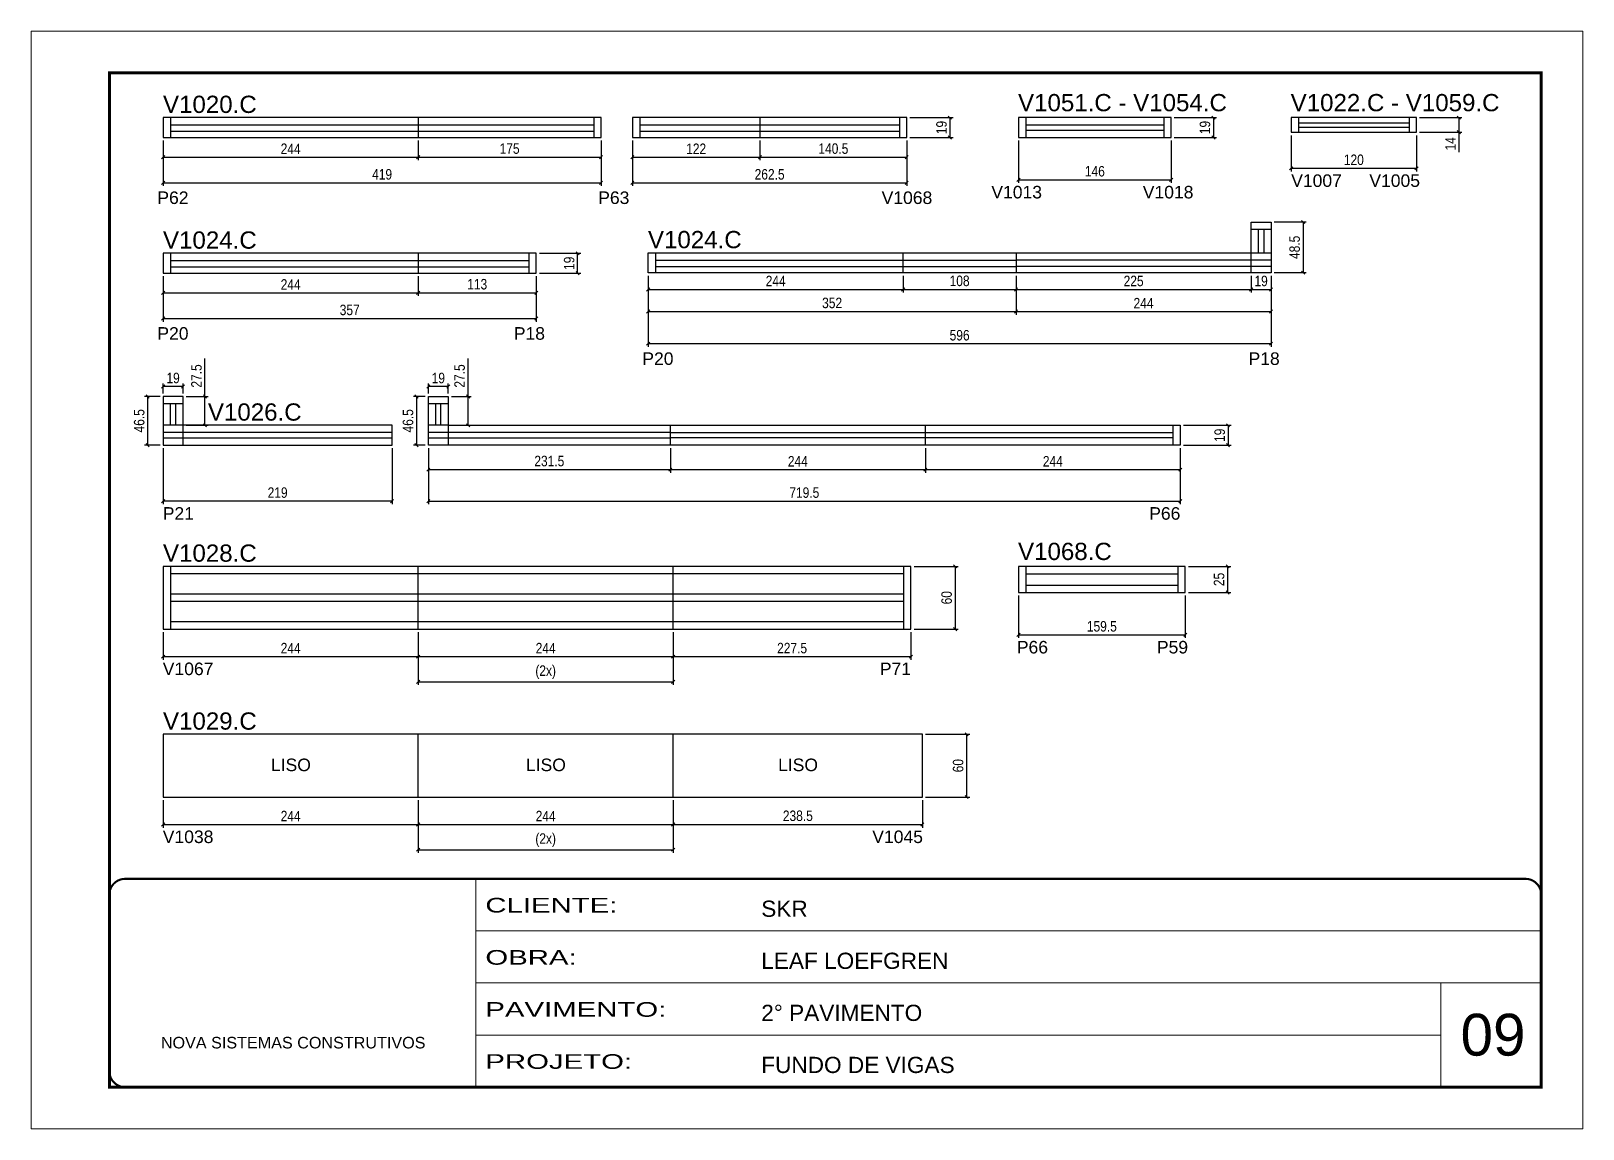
# Model space of a CAD drawing. Extents: x 1959 to 8212, y 239 to 4735.
# Drawn here: x 1959 to 3444, y 1388 to 2438 of the extents above; entities that cross this region are included whole.
import ezdxf

# ---------------------------------------------------------------- set-up
doc = ezdxf.new("R2010")
doc.units = 0
doc.linetypes.add('CONTINUO', pattern=[0])
doc.linetypes.add('DASHED', pattern=[0.75, 0.5, -0.25])
for name, color, linetype in [('5', 5, 'Continuous'), ('COTA', 241, 'Continuous'), ('NOMENCLATURA', 7, 'Continuous'), ('Painéis', 200, 'Continuous'), ('SARR_2.2x7', 40, 'Continuous'), ('SARR_EDITAR', 141, 'Continuous')]:
    doc.layers.add(name, color=color, linetype=linetype)
for name, color, linetype, lineweight in [('CARIMBO', 255, 'Continuous', 9), ('Folhas', 255, 'Continuous', 9), ('SARRAFO DE PRESSAO', 251, 'DASHED', 9)]:
    doc.layers.add(name, color=color, linetype=linetype, lineweight=lineweight)
doc.styles.add('ARIAL', font='arial.ttf')
doc.styles.add('COTA TECNICA', font='techl___.ttf', dxfattribs={"height": 10})
doc.styles.add('COTA TECNICA-50', font='techl___.ttf', dxfattribs={"height": 10})
doc.styles.get("Standard").update_dxf_attribs({"font": 'arial.ttf'})
doc.styles.add('Tecnologia', font='')
doc.styles.get('Tecnologia').set_extended_font_data('Forgotten Futurist')
doc.dimstyles.new('COTA PAINEL-50', dxfattribs={"dimtxt": 10, "dimasz": 3, "dimexe": 3, "dimexo": 3, "dimgap": 3, "dimtad": 1, "dimdec": 1, "dimzin": 12, "dimdsep": 46, "dimtxsty": 'COTA TECNICA-50', "dimblk1": 'OBLIQUE', "dimblk2": 'OBLIQUE', "dimsah": 1, "dimcen": 0.9, "dimclrd": 4, "dimclre": 4, "dimclrt": 240, "dimadec": 1, "dimazin": 3, "dimtfac": 1, "dimtdec": 1, "dimtmove": 0, "dimatfit": 3, "dimfxl": 1, "dimtolj": 1, "dimtzin": 12, "dimarcsym": 0})
doc.dimstyles.new('PAINEL', dxfattribs={"dimtxt": 10, "dimasz": 3, "dimexe": 3, "dimexo": 3, "dimgap": 3, "dimtad": 1, "dimdec": 1, "dimzin": 12, "dimdsep": 46, "dimtxsty": 'COTA TECNICA', "dimblk1": 'OBLIQUE', "dimblk2": 'OBLIQUE', "dimsah": 1, "dimcen": 0.9, "dimclrd": 4, "dimclre": 4, "dimclrt": 240, "dimadec": 1, "dimazin": 3, "dimtfac": 1, "dimtdec": 1, "dimtmove": 0, "dimatfit": 3, "dimfxl": 1, "dimtolj": 1, "dimtzin": 12, "dimarcsym": 0})

msp = doc.modelspace()

# ---------------------------------------------------------------- texts
at = {"layer": '5', "linetype": 'Continuous'}
for s, rotation, p in [('V1013', 359.99996, (2877.67, 2278.01)), ('V1018', 359.99996, (3022.58, 2278.01)), ('V1007', 0.00004, (3164.6, 2289.01)), ('V1005', 0.00004, (3239.36, 2289.01)), ('P62', 359.99996, (2079.65, 2272.67)), ('P63', 359.99996, (2501.49, 2272.67)), ('V1068', 359.99996, (2772.69, 2272.67)), ('P20', 359.99996, (2079.65, 2142.88)), ('P18', 359.99996, (2420.72, 2142.88)), ('P20', 359.99996, (2543.71, 2118.76)), ('P18', 359.99996, (3123.77, 2118.76)), ('P21', 0.00004, (2084.82, 1970.73)), ('P66', 0.00004, (3028.71, 1970.73)), ('P66', 359.99996, (2902.06, 1842.81)), ('P59', 359.99996, (3036.08, 1842.81)), ('V1067', 0.00004, (2084.82, 1822.08)), ('P71', 0.00004, (2770.97, 1822.08)), ('LISO', 359.99996, (2188.35, 1730.26)), ('LISO', 359.99996, (2432.35, 1730.26)), ('LISO', 359.99996, (2673.6, 1730.26)), ('V1038', 0.00004, (2084.82, 1661.49)), ('V1045', 0.00004, (2763.73, 1661.49))]:
    msp.add_text(s, height=12, rotation=rotation, dxfattribs=at).set_placement(p)
at = {"layer": 'CARIMBO', "style": 'ARIAL'}
msp.add_text('09', height=40, dxfattribs=at).set_placement((3326.63, 1458.21))
at = {"layer": 'NOMENCLATURA', "linetype": 'Continuous'}
for s, p in [('V1020.C', (2085.02, 2359.74)), ('V1051.C - V1054.C', (2903.2, 2361.36)), ('V1022.C - V1059.C', (3164.05, 2361.36)), ('V1024.C', (2085.02, 2229.94)), ('V1024.C', (2549.08, 2230.39)), ('V1026.C', (2128.01, 2065.47)), ('V1028.C', (2085.02, 1930.54)), ('V1068.C', (2903.2, 1932.16)), ('V1029.C', (2085.02, 1769.94))]:
    msp.add_text(s, height=16.5, dxfattribs=at).set_placement(p)

# ---------------------------------------------------------------- blocks, each defined once
blk = doc.blocks.new('9999999999')
at = {"color": 30, "linetype": 'CONTINUO'}
for p, q in [((98564.6, 34230.2), (98564.6, 34429.4)), ((98564.6, 34379.6), (99584, 34379.6)), ((98564.6, 34329.8), (99488, 34329.8)), ((99584, 34329.8), (99488, 34329.8)), ((99488, 34329.8), (99488, 34230.2)), ((98564.6, 34280), (99488, 34280))]:
    blk.add_line(p, q, dxfattribs=at)
at = {"color": 30, "linetype": 'CONTINUO', "const_width": 2}
blk.add_lwpolyline([(99584, 34230.2), (99584, 34414.4, 0.414214), (99569, 34429.4), (98229, 34429.4, 0.414214), (98214, 34414.4), (98214, 34245.2, 0.414214), (98229, 34230.2), (99584, 34230.2)], format="xyb", dxfattribs=at)
at = {"layer": 'Folhas'}
blk.add_lwpolyline([(98139, 34190.2), (99624, 34190.2), (99624, 35240.2), (98139, 35240.2)], close=True, dxfattribs=at)
at = {"layer": 'Folhas', "color": 30, "const_width": 3}
blk.add_lwpolyline([(98214, 34230.2), (99584, 34230.2), (99584, 35200.2), (98214, 35200.2)], close=True, dxfattribs=at)
at = {"color": 7, "linetype": 'Continuous', "ltscale": 5, "style": 'ARIAL'}
for s, height, p in [('SKR', 15.48, (98837.7, 34393.1)), ('LEAF LOEFGREN', 15.483, (98837.7, 34343.3)), ('2° PAVIMENTO', 15.483, (98837.7, 34293.5)), ('NOVA SISTEMAS CONSTRUTIVOS', 11.059, (98263.2, 34267.2)), ('FUNDO DE VIGAS', 15.483, (98837.7, 34243.7))]:
    blk.add_text(s, height=height, dxfattribs=at).set_placement(p)
at = {"layer": 'Folhas', "color": 7, "style": 'Tecnologia', "width": 1.5}
for s, p in [('CLIENTE:', (98573.7, 34397.2)), ('OBRA:', (98573.7, 34347.3)), ('PAVIMENTO:', (98573.7, 34297.5)), ('PROJETO:', (98573.7, 34247.7))]:
    blk.add_text(s, height=14, dxfattribs=at).set_placement(p)
blk = doc.blocks.new('_Oblique')
at = {"color": 0, "linetype": 'ByBlock', "lineweight": -2}
blk.add_line((-0.5, -0.5), (0.5, 0.5), dxfattribs=at)
blk = doc.blocks.new('*D96')
at = {"layer": 'COTA', "color": 4, "lineweight": -2, "transparency": 16777216}
for p, q in [((2085.2, 2039), (2085.2, 1985.5)), ((2304.2, 2039), (2304.2, 1985.5)), ((2304.2, 1988.5), (2085.2, 1988.5))]:
    blk.add_line(p, q, dxfattribs=at)
at = {"layer": 'Defpoints', "color": 0, "transparency": 16777216}
for p in [(2085.2, 2042), (2304.2, 2042), (2085.2, 1988.5)]:
    blk.add_point(p, dxfattribs=at)
at = {"layer": 'COTA', "color": 4, "lineweight": -2, "transparency": 16777216, "xscale": 3, "yscale": 3, "zscale": 3, "rotation": 180}
blk.add_blockref('_Oblique', (2085.2, 1988.5), dxfattribs=at)
at = {"layer": 'COTA', "color": 4, "lineweight": -2, "transparency": 16777216, "xscale": 3, "yscale": 3, "zscale": 3}
blk.add_blockref('_Oblique', (2304.2, 1988.5), dxfattribs=at)
at = {"layer": 'COTA', "color": 240, "transparency": 16777216, "insert": (2194.7, 1996.6), "char_height": 10, "attachment_point": 5, "style": 'COTA TECNICA'}
blk.add_mtext('\\A1;219', dxfattribs=at)
blk = doc.blocks.new('*D97')
at = {"layer": 'COTA', "color": 4, "lineweight": -2, "transparency": 16777216}
for p, q in [((2082.2, 2088.5), (2067.4, 2088.5)), ((2070.4, 2042), (2070.4, 2088.5)), ((2082.2, 2042), (2067.4, 2042))]:
    blk.add_line(p, q, dxfattribs=at)
at = {"layer": 'Defpoints', "color": 0, "transparency": 16777216}
for p in [(2070.4, 2088.5), (2085.2, 2088.5), (2085.2, 2042)]:
    blk.add_point(p, dxfattribs=at)
at = {"layer": 'COTA', "color": 4, "lineweight": -2, "transparency": 16777216, "xscale": 3, "yscale": 3, "zscale": 3}
for p, rotation in [((2070.4, 2088.5), 90), ((2070.4, 2042), 270)]:
    blk.add_blockref('_Oblique', p, dxfattribs=dict(at, rotation=rotation))
at = {"layer": 'COTA', "color": 240, "transparency": 16777216, "insert": (2062.3, 2065.3), "char_height": 10, "attachment_point": 5, "rotation": 90, "style": 'COTA TECNICA'}
blk.add_mtext('\\A1;46.5', dxfattribs=at)
blk = doc.blocks.new('*D98')
at = {"layer": 'COTA', "color": 4, "lineweight": -2, "transparency": 16777216}
for p, q in [((2339, 2039), (2339, 1985.5)), ((3058.5, 2039), (3058.5, 1985.5)), ((2339, 1988.5), (3058.5, 1988.5))]:
    blk.add_line(p, q, dxfattribs=at)
at = {"layer": 'Defpoints', "color": 0, "transparency": 16777216}
for p in [(2339, 2042), (3058.5, 2042), (3058.5, 1988.5)]:
    blk.add_point(p, dxfattribs=at)
at = {"layer": 'COTA', "color": 4, "lineweight": -2, "transparency": 16777216, "xscale": 3, "yscale": 3, "zscale": 3, "rotation": 180}
blk.add_blockref('_Oblique', (2339, 1988.5), dxfattribs=at)
at = {"layer": 'COTA', "color": 4, "lineweight": -2, "transparency": 16777216, "xscale": 3, "yscale": 3, "zscale": 3}
blk.add_blockref('_Oblique', (3058.5, 1988.5), dxfattribs=at)
at = {"layer": 'COTA', "color": 240, "transparency": 16777216, "insert": (2698.7, 1996.6), "char_height": 10, "attachment_point": 5, "style": 'COTA TECNICA'}
blk.add_mtext('\\A1;719.5', dxfattribs=at)
blk = doc.blocks.new('*D99')
at = {"layer": 'COTA', "color": 4, "lineweight": -2, "transparency": 16777216}
for p, q in [((2085.2, 2091.5), (2085.2, 2101.1)), ((2104.2, 2098.1), (2085.2, 2098.1)), ((2104.2, 2091.5), (2104.2, 2101.1))]:
    blk.add_line(p, q, dxfattribs=at)
at = {"layer": 'Defpoints', "color": 0, "transparency": 16777216}
for p in [(2085.2, 2098.1), (2085.2, 2088.5), (2104.2, 2088.5)]:
    blk.add_point(p, dxfattribs=at)
at = {"layer": 'COTA', "color": 4, "lineweight": -2, "transparency": 16777216, "xscale": 3, "yscale": 3, "zscale": 3, "rotation": 180}
blk.add_blockref('_Oblique', (2085.2, 2098.1), dxfattribs=at)
at = {"layer": 'COTA', "color": 4, "lineweight": -2, "transparency": 16777216, "xscale": 3, "yscale": 3, "zscale": 3}
blk.add_blockref('_Oblique', (2104.2, 2098.1), dxfattribs=at)
at = {"layer": 'COTA', "color": 240, "transparency": 16777216, "insert": (2094.7, 2106.2), "char_height": 10, "attachment_point": 5, "style": 'COTA TECNICA'}
blk.add_mtext('\\A1;19', dxfattribs=at)
blk = doc.blocks.new('*D100')
at = {"layer": 'COTA', "color": 4, "lineweight": -2, "transparency": 16777216}
for p, q in [((2125.2, 2088.5), (2125.2, 2124.8)), ((2107.2, 2088.5), (2128.2, 2088.5)), ((2125.2, 2061), (2125.2, 2088.5)), ((2107.2, 2061), (2128.2, 2061))]:
    blk.add_line(p, q, dxfattribs=at)
at = {"layer": 'Defpoints', "color": 0, "transparency": 16777216}
for p in [(2104.2, 2088.5), (2125.2, 2088.5), (2104.2, 2061)]:
    blk.add_point(p, dxfattribs=at)
at = {"layer": 'COTA', "color": 4, "lineweight": -2, "transparency": 16777216, "xscale": 3, "yscale": 3, "zscale": 3}
for p, rotation in [((2125.2, 2088.5), 90), ((2125.2, 2061), 270)]:
    blk.add_blockref('_Oblique', p, dxfattribs=dict(at, rotation=rotation))
at = {"layer": 'COTA', "color": 240, "transparency": 16777216, "insert": (2117.1, 2108.2), "char_height": 10, "attachment_point": 5, "rotation": 90, "style": 'COTA TECNICA'}
blk.add_mtext('\\A1;27.5', dxfattribs=at)
blk = doc.blocks.new('*D101')
at = {"layer": 'COTA', "color": 4, "lineweight": -2, "transparency": 16777216}
for p, q in [((2339, 2091.5), (2339, 2101.1)), ((2358, 2098.1), (2339, 2098.1)), ((2358, 2091.5), (2358, 2101.1))]:
    blk.add_line(p, q, dxfattribs=at)
at = {"layer": 'Defpoints', "color": 0, "transparency": 16777216}
for p in [(2339, 2098.1), (2339, 2088.5), (2358, 2088.5)]:
    blk.add_point(p, dxfattribs=at)
at = {"layer": 'COTA', "color": 4, "lineweight": -2, "transparency": 16777216, "xscale": 3, "yscale": 3, "zscale": 3, "rotation": 180}
blk.add_blockref('_Oblique', (2339, 2098.1), dxfattribs=at)
at = {"layer": 'COTA', "color": 4, "lineweight": -2, "transparency": 16777216, "xscale": 3, "yscale": 3, "zscale": 3}
blk.add_blockref('_Oblique', (2358, 2098.1), dxfattribs=at)
at = {"layer": 'COTA', "color": 240, "transparency": 16777216, "insert": (2348.5, 2106.2), "char_height": 10, "attachment_point": 5, "style": 'COTA TECNICA'}
blk.add_mtext('\\A1;19', dxfattribs=at)
blk = doc.blocks.new('*D102')
at = {"layer": 'COTA', "color": 4, "lineweight": -2, "transparency": 16777216}
for p, q in [((2377, 2088.5), (2377, 2124.8)), ((2361, 2088.5), (2380, 2088.5)), ((2377, 2061), (2377, 2088.5)), ((2361, 2061), (2380, 2061))]:
    blk.add_line(p, q, dxfattribs=at)
at = {"layer": 'Defpoints', "color": 0, "transparency": 16777216}
for p in [(2358, 2088.5), (2377, 2088.5), (2358, 2061)]:
    blk.add_point(p, dxfattribs=at)
at = {"layer": 'COTA', "color": 4, "lineweight": -2, "transparency": 16777216, "xscale": 3, "yscale": 3, "zscale": 3}
for p, rotation in [((2377, 2088.5), 90), ((2377, 2061), 270)]:
    blk.add_blockref('_Oblique', p, dxfattribs=dict(at, rotation=rotation))
at = {"layer": 'COTA', "color": 240, "transparency": 16777216, "insert": (2368.9, 2108.2), "char_height": 10, "attachment_point": 5, "rotation": 90, "style": 'COTA TECNICA'}
blk.add_mtext('\\A1;27.5', dxfattribs=at)
blk = doc.blocks.new('*D103')
at = {"layer": 'COTA', "color": 4, "lineweight": -2, "transparency": 16777216}
for p, q in [((2339, 2039), (2339, 2015.6)), ((2570.5, 2039), (2570.5, 2015.6)), ((2339, 2018.6), (2570.5, 2018.6))]:
    blk.add_line(p, q, dxfattribs=at)
at = {"layer": 'Defpoints', "color": 0, "transparency": 16777216}
for p in [(2339, 2042), (2570.5, 2042), (2570.5, 2018.6)]:
    blk.add_point(p, dxfattribs=at)
at = {"layer": 'COTA', "color": 4, "lineweight": -2, "transparency": 16777216, "xscale": 3, "yscale": 3, "zscale": 3, "rotation": 180}
blk.add_blockref('_Oblique', (2339, 2018.6), dxfattribs=at)
at = {"layer": 'COTA', "color": 4, "lineweight": -2, "transparency": 16777216, "xscale": 3, "yscale": 3, "zscale": 3}
blk.add_blockref('_Oblique', (2570.5, 2018.6), dxfattribs=at)
at = {"layer": 'COTA', "color": 240, "transparency": 16777216, "insert": (2454.7, 2026.8), "char_height": 10, "attachment_point": 5, "style": 'COTA TECNICA'}
blk.add_mtext('\\A1;231.5', dxfattribs=at)
blk = doc.blocks.new('*D104')
at = {"layer": 'COTA', "color": 4, "lineweight": -2, "transparency": 16777216}
for p, q in [((2570.5, 2039), (2570.5, 2015.6)), ((2814.5, 2039), (2814.5, 2015.6)), ((2570.5, 2018.6), (2814.5, 2018.6))]:
    blk.add_line(p, q, dxfattribs=at)
at = {"layer": 'Defpoints', "color": 0, "transparency": 16777216}
for p in [(2570.5, 2042), (2814.5, 2042), (2814.5, 2018.6)]:
    blk.add_point(p, dxfattribs=at)
at = {"layer": 'COTA', "color": 4, "lineweight": -2, "transparency": 16777216, "xscale": 3, "yscale": 3, "zscale": 3, "rotation": 180}
blk.add_blockref('_Oblique', (2570.5, 2018.6), dxfattribs=at)
at = {"layer": 'COTA', "color": 4, "lineweight": -2, "transparency": 16777216, "xscale": 3, "yscale": 3, "zscale": 3}
blk.add_blockref('_Oblique', (2814.5, 2018.6), dxfattribs=at)
at = {"layer": 'COTA', "color": 240, "transparency": 16777216, "insert": (2692.5, 2026.6), "char_height": 10, "attachment_point": 5, "style": 'COTA TECNICA'}
blk.add_mtext('\\A1;244', dxfattribs=at)
blk = doc.blocks.new('*D105')
at = {"layer": 'COTA', "color": 4, "lineweight": -2, "transparency": 16777216}
for p, q in [((2814.5, 2039), (2814.5, 2015.6)), ((3058.5, 2039), (3058.5, 2015.6)), ((2814.5, 2018.6), (3058.5, 2018.6))]:
    blk.add_line(p, q, dxfattribs=at)
at = {"layer": 'Defpoints', "color": 0, "transparency": 16777216}
for p in [(2814.5, 2042), (3058.5, 2042), (3058.5, 2018.6)]:
    blk.add_point(p, dxfattribs=at)
at = {"layer": 'COTA', "color": 4, "lineweight": -2, "transparency": 16777216, "xscale": 3, "yscale": 3, "zscale": 3, "rotation": 180}
blk.add_blockref('_Oblique', (2814.5, 2018.6), dxfattribs=at)
at = {"layer": 'COTA', "color": 4, "lineweight": -2, "transparency": 16777216, "xscale": 3, "yscale": 3, "zscale": 3}
blk.add_blockref('_Oblique', (3058.5, 2018.6), dxfattribs=at)
at = {"layer": 'COTA', "color": 240, "transparency": 16777216, "insert": (2936.5, 2026.6), "char_height": 10, "attachment_point": 5, "style": 'COTA TECNICA'}
blk.add_mtext('\\A1;244', dxfattribs=at)
blk = doc.blocks.new('*D106')
at = {"layer": 'COTA', "color": 4, "lineweight": -2, "transparency": 16777216}
for p, q in [((3061.5, 2061), (3107.2, 2061)), ((3104.2, 2061), (3104.2, 2042)), ((3061.5, 2042), (3107.2, 2042))]:
    blk.add_line(p, q, dxfattribs=at)
at = {"layer": 'Defpoints', "color": 0, "transparency": 16777216}
for p in [(3058.5, 2061), (3058.5, 2042), (3104.2, 2042)]:
    blk.add_point(p, dxfattribs=at)
at = {"layer": 'COTA', "color": 4, "lineweight": -2, "transparency": 16777216, "xscale": 3, "yscale": 3, "zscale": 3}
for p, rotation in [((3104.2, 2061), 90), ((3104.2, 2042), 270)]:
    blk.add_blockref('_Oblique', p, dxfattribs=dict(at, rotation=rotation))
at = {"layer": 'COTA', "color": 240, "transparency": 16777216, "insert": (3096.2, 2051.5), "char_height": 10, "attachment_point": 5, "rotation": 90, "style": 'COTA TECNICA'}
blk.add_mtext('\\A1;19', dxfattribs=at)
blk = doc.blocks.new('*D107')
at = {"layer": 'COTA', "color": 4, "lineweight": -2, "transparency": 16777216}
for p, q in [((2336, 2088.5), (2324.6, 2088.5)), ((2327.6, 2088.5), (2327.6, 2042)), ((2336, 2042), (2324.6, 2042))]:
    blk.add_line(p, q, dxfattribs=at)
at = {"layer": 'Defpoints', "color": 0, "transparency": 16777216}
for p in [(2339, 2088.5), (2327.6, 2042), (2339, 2042)]:
    blk.add_point(p, dxfattribs=at)
at = {"layer": 'COTA', "color": 4, "lineweight": -2, "transparency": 16777216, "xscale": 3, "yscale": 3, "zscale": 3}
for p, rotation in [((2327.6, 2088.5), 90), ((2327.6, 2042), 270)]:
    blk.add_blockref('_Oblique', p, dxfattribs=dict(at, rotation=rotation))
at = {"layer": 'COTA', "color": 240, "transparency": 16777216, "insert": (2319.5, 2065.3), "char_height": 10, "attachment_point": 5, "rotation": 90, "style": 'COTA TECNICA'}
blk.add_mtext('\\A1;46.5', dxfattribs=at)
blk = doc.blocks.new('*D110')
at = {"layer": 'COTA', "color": 4, "lineweight": -2, "transparency": 16777216}
for p, q in [((2085.2, 1863.1), (2085.2, 1836.8)), ((2329.2, 1863.1), (2329.2, 1836.8)), ((2085.2, 1839.8), (2329.2, 1839.8))]:
    blk.add_line(p, q, dxfattribs=at)
at = {"layer": 'Defpoints', "color": 0, "transparency": 16777216}
for p in [(2085.2, 1866.1), (2329.2, 1866.1), (2329.2, 1839.8)]:
    blk.add_point(p, dxfattribs=at)
at = {"layer": 'COTA', "color": 4, "lineweight": -2, "transparency": 16777216, "xscale": 3, "yscale": 3, "zscale": 3, "rotation": 180}
blk.add_blockref('_Oblique', (2085.2, 1839.8), dxfattribs=at)
at = {"layer": 'COTA', "color": 4, "lineweight": -2, "transparency": 16777216, "xscale": 3, "yscale": 3, "zscale": 3}
blk.add_blockref('_Oblique', (2329.2, 1839.8), dxfattribs=at)
at = {"layer": 'COTA', "color": 240, "transparency": 16777216, "insert": (2207.2, 1847.9), "char_height": 10, "attachment_point": 5, "style": 'COTA TECNICA'}
blk.add_mtext('\\A1;244', dxfattribs=at)
blk = doc.blocks.new('*D108')
at = {"layer": 'COTA', "color": 4, "lineweight": -2, "transparency": 16777216}
for p, q in [((2329.2, 1863.1), (2329.2, 1836.8)), ((2573.2, 1863.1), (2573.2, 1836.8)), ((2329.2, 1839.8), (2573.2, 1839.8))]:
    blk.add_line(p, q, dxfattribs=at)
at = {"layer": 'Defpoints', "color": 0, "transparency": 16777216}
for p in [(2329.2, 1866.1), (2573.2, 1866.1), (2573.2, 1839.8)]:
    blk.add_point(p, dxfattribs=at)
at = {"layer": 'COTA', "color": 4, "lineweight": -2, "transparency": 16777216, "xscale": 3, "yscale": 3, "zscale": 3, "rotation": 180}
blk.add_blockref('_Oblique', (2329.2, 1839.8), dxfattribs=at)
at = {"layer": 'COTA', "color": 4, "lineweight": -2, "transparency": 16777216, "xscale": 3, "yscale": 3, "zscale": 3}
blk.add_blockref('_Oblique', (2573.2, 1839.8), dxfattribs=at)
at = {"layer": 'COTA', "color": 240, "transparency": 16777216, "insert": (2451.2, 1847.9), "char_height": 10, "attachment_point": 5, "style": 'COTA TECNICA'}
blk.add_mtext('\\A1;244', dxfattribs=at)
blk = doc.blocks.new('*D109')
at = {"layer": 'COTA', "color": 4, "lineweight": -2, "transparency": 16777216}
for p, q in [((2573.2, 1863.1), (2573.2, 1836.8)), ((2800.7, 1863.1), (2800.7, 1836.8)), ((2573.2, 1839.8), (2800.7, 1839.8))]:
    blk.add_line(p, q, dxfattribs=at)
at = {"layer": 'Defpoints', "color": 0, "transparency": 16777216}
for p in [(2573.2, 1866.1), (2800.7, 1866.1), (2800.7, 1839.8)]:
    blk.add_point(p, dxfattribs=at)
at = {"layer": 'COTA', "color": 4, "lineweight": -2, "transparency": 16777216, "xscale": 3, "yscale": 3, "zscale": 3, "rotation": 180}
blk.add_blockref('_Oblique', (2573.2, 1839.8), dxfattribs=at)
at = {"layer": 'COTA', "color": 4, "lineweight": -2, "transparency": 16777216, "xscale": 3, "yscale": 3, "zscale": 3}
blk.add_blockref('_Oblique', (2800.7, 1839.8), dxfattribs=at)
at = {"layer": 'COTA', "color": 240, "transparency": 16777216, "insert": (2687, 1847.9), "char_height": 10, "attachment_point": 5, "style": 'COTA TECNICA'}
blk.add_mtext('\\A1;227.5', dxfattribs=at)
blk = doc.blocks.new('*D111')
at = {"layer": 'COTA', "color": 4, "lineweight": -2, "transparency": 16777216}
for p, q in [((2803.7, 1926.1), (2846, 1926.1)), ((2843, 1926.1), (2843, 1866.1)), ((2803.7, 1866.1), (2846, 1866.1))]:
    blk.add_line(p, q, dxfattribs=at)
at = {"layer": 'Defpoints', "color": 0, "transparency": 16777216}
for p in [(2800.7, 1926.1), (2800.7, 1866.1), (2843, 1866.1)]:
    blk.add_point(p, dxfattribs=at)
at = {"layer": 'COTA', "color": 4, "lineweight": -2, "transparency": 16777216, "xscale": 3, "yscale": 3, "zscale": 3}
for p, rotation in [((2843, 1926.1), 90), ((2843, 1866.1), 270)]:
    blk.add_blockref('_Oblique', p, dxfattribs=dict(at, rotation=rotation))
at = {"layer": 'COTA', "color": 240, "transparency": 16777216, "insert": (2834.9, 1896.1), "char_height": 10, "attachment_point": 5, "rotation": 90, "style": 'COTA TECNICA'}
blk.add_mtext('\\A1;60', dxfattribs=at)
blk = doc.blocks.new('*D112')
at = {"layer": 'COTA', "color": 4, "lineweight": -2, "transparency": 16777216}
for p, q in [((2329.2, 1863.1), (2329.2, 1812.7)), ((2573.2, 1863.1), (2573.2, 1812.7)), ((2329.2, 1815.7), (2573.2, 1815.7))]:
    blk.add_line(p, q, dxfattribs=at)
at = {"layer": 'Defpoints', "color": 0, "transparency": 16777216}
for p in [(2329.2, 1866.1), (2573.2, 1866.1), (2573.2, 1815.7)]:
    blk.add_point(p, dxfattribs=at)
at = {"layer": 'COTA', "color": 4, "lineweight": -2, "transparency": 16777216, "xscale": 3, "yscale": 3, "zscale": 3, "rotation": 180}
blk.add_blockref('_Oblique', (2329.2, 1815.7), dxfattribs=at)
at = {"layer": 'COTA', "color": 4, "lineweight": -2, "transparency": 16777216, "xscale": 3, "yscale": 3, "zscale": 3}
blk.add_blockref('_Oblique', (2573.2, 1815.7), dxfattribs=at)
at = {"layer": 'COTA', "color": 240, "transparency": 16777216, "insert": (2451.2, 1824.9), "char_height": 10, "attachment_point": 5, "style": 'COTA TECNICA'}
blk.add_mtext('\\A1;(2x)', dxfattribs=at)
blk = doc.blocks.new('*D113')
at = {"layer": 'COTA', "color": 4, "lineweight": -2, "transparency": 16777216}
for p, q in [((2085.2, 1702.5), (2085.2, 1676.2)), ((2329.2, 1702.5), (2329.2, 1676.2)), ((2085.2, 1679.2), (2329.2, 1679.2))]:
    blk.add_line(p, q, dxfattribs=at)
at = {"layer": 'Defpoints', "color": 0, "transparency": 16777216}
for p in [(2085.2, 1705.5), (2329.2, 1705.5), (2329.2, 1679.2)]:
    blk.add_point(p, dxfattribs=at)
at = {"layer": 'COTA', "color": 4, "lineweight": -2, "transparency": 16777216, "xscale": 3, "yscale": 3, "zscale": 3, "rotation": 180}
blk.add_blockref('_Oblique', (2085.2, 1679.2), dxfattribs=at)
at = {"layer": 'COTA', "color": 4, "lineweight": -2, "transparency": 16777216, "xscale": 3, "yscale": 3, "zscale": 3}
blk.add_blockref('_Oblique', (2329.2, 1679.2), dxfattribs=at)
at = {"layer": 'COTA', "color": 240, "transparency": 16777216, "insert": (2207.2, 1687.3), "char_height": 10, "attachment_point": 5, "style": 'COTA TECNICA'}
blk.add_mtext('\\A1;244', dxfattribs=at)
blk = doc.blocks.new('*D114')
at = {"layer": 'COTA', "color": 4, "lineweight": -2, "transparency": 16777216}
for p, q in [((2329.2, 1702.5), (2329.2, 1676.2)), ((2573.2, 1702.5), (2573.2, 1676.2)), ((2329.2, 1679.2), (2573.2, 1679.2))]:
    blk.add_line(p, q, dxfattribs=at)
at = {"layer": 'Defpoints', "color": 0, "transparency": 16777216}
for p in [(2329.2, 1705.5), (2573.2, 1705.5), (2573.2, 1679.2)]:
    blk.add_point(p, dxfattribs=at)
at = {"layer": 'COTA', "color": 4, "lineweight": -2, "transparency": 16777216, "xscale": 3, "yscale": 3, "zscale": 3, "rotation": 180}
blk.add_blockref('_Oblique', (2329.2, 1679.2), dxfattribs=at)
at = {"layer": 'COTA', "color": 4, "lineweight": -2, "transparency": 16777216, "xscale": 3, "yscale": 3, "zscale": 3}
blk.add_blockref('_Oblique', (2573.2, 1679.2), dxfattribs=at)
at = {"layer": 'COTA', "color": 240, "transparency": 16777216, "insert": (2451.2, 1687.3), "char_height": 10, "attachment_point": 5, "style": 'COTA TECNICA'}
blk.add_mtext('\\A1;244', dxfattribs=at)
blk = doc.blocks.new('*D115')
at = {"layer": 'COTA', "color": 4, "lineweight": -2, "transparency": 16777216}
for p, q in [((2573.2, 1702.5), (2573.2, 1676.2)), ((2811.7, 1702.5), (2811.7, 1676.2)), ((2573.2, 1679.2), (2811.7, 1679.2))]:
    blk.add_line(p, q, dxfattribs=at)
at = {"layer": 'Defpoints', "color": 0, "transparency": 16777216}
for p in [(2573.2, 1705.5), (2811.7, 1705.5), (2811.7, 1679.2)]:
    blk.add_point(p, dxfattribs=at)
at = {"layer": 'COTA', "color": 4, "lineweight": -2, "transparency": 16777216, "xscale": 3, "yscale": 3, "zscale": 3, "rotation": 180}
blk.add_blockref('_Oblique', (2573.2, 1679.2), dxfattribs=at)
at = {"layer": 'COTA', "color": 4, "lineweight": -2, "transparency": 16777216, "xscale": 3, "yscale": 3, "zscale": 3}
blk.add_blockref('_Oblique', (2811.7, 1679.2), dxfattribs=at)
at = {"layer": 'COTA', "color": 240, "transparency": 16777216, "insert": (2692.5, 1687.5), "char_height": 10, "attachment_point": 5, "style": 'COTA TECNICA'}
blk.add_mtext('\\A1;238.5', dxfattribs=at)
blk = doc.blocks.new('*D116')
at = {"layer": 'COTA', "color": 4, "lineweight": -2, "transparency": 16777216}
for p, q in [((2814.7, 1765.5), (2857, 1765.5)), ((2854, 1765.5), (2854, 1705.5)), ((2814.7, 1705.5), (2857, 1705.5))]:
    blk.add_line(p, q, dxfattribs=at)
at = {"layer": 'Defpoints', "color": 0, "transparency": 16777216}
for p in [(2811.7, 1765.5), (2811.7, 1705.5), (2854, 1705.5)]:
    blk.add_point(p, dxfattribs=at)
at = {"layer": 'COTA', "color": 4, "lineweight": -2, "transparency": 16777216, "xscale": 3, "yscale": 3, "zscale": 3}
for p, rotation in [((2854, 1765.5), 90), ((2854, 1705.5), 270)]:
    blk.add_blockref('_Oblique', p, dxfattribs=dict(at, rotation=rotation))
at = {"layer": 'COTA', "color": 240, "transparency": 16777216, "insert": (2845.9, 1735.5), "char_height": 10, "attachment_point": 5, "rotation": 90, "style": 'COTA TECNICA'}
blk.add_mtext('\\A1;60', dxfattribs=at)
blk = doc.blocks.new('*D117')
at = {"layer": 'COTA', "color": 4, "lineweight": -2, "transparency": 16777216}
for p, q in [((2329.2, 1702.5), (2329.2, 1652.1)), ((2573.2, 1702.5), (2573.2, 1652.1)), ((2329.2, 1655.1), (2573.2, 1655.1))]:
    blk.add_line(p, q, dxfattribs=at)
at = {"layer": 'Defpoints', "color": 0, "transparency": 16777216}
for p in [(2329.2, 1705.5), (2573.2, 1705.5), (2573.2, 1655.1)]:
    blk.add_point(p, dxfattribs=at)
at = {"layer": 'COTA', "color": 4, "lineweight": -2, "transparency": 16777216, "xscale": 3, "yscale": 3, "zscale": 3, "rotation": 180}
blk.add_blockref('_Oblique', (2329.2, 1655.1), dxfattribs=at)
at = {"layer": 'COTA', "color": 4, "lineweight": -2, "transparency": 16777216, "xscale": 3, "yscale": 3, "zscale": 3}
blk.add_blockref('_Oblique', (2573.2, 1655.1), dxfattribs=at)
at = {"layer": 'COTA', "color": 240, "transparency": 16777216, "insert": (2451.2, 1664.3), "char_height": 10, "attachment_point": 5, "style": 'COTA TECNICA'}
blk.add_mtext('\\A1;(2x)', dxfattribs=at)
blk = doc.blocks.new('*D269')
at = {"layer": 'COTA', "color": 4, "linetype": 'ByBlock', "lineweight": -2, "transparency": 16777216}
for p, q in [((2085.2, 2333.3), (2085.2, 2289.9)), ((2504.2, 2333.3), (2504.2, 2289.9)), ((2085.2, 2292.9), (2504.2, 2292.9))]:
    blk.add_line(p, q, dxfattribs=at)
at = {"layer": 'Defpoints', "color": 0, "linetype": 'ByBlock', "transparency": 16777216}
for p in [(2085.2, 2336.3), (2504.2, 2336.3), (2504.2, 2292.9)]:
    blk.add_point(p, dxfattribs=at)
at = {"layer": 'COTA', "color": 4, "linetype": 'ByBlock', "lineweight": -2, "transparency": 16777216, "xscale": 3, "yscale": 3, "zscale": 3, "rotation": 180}
blk.add_blockref('_Oblique', (2085.2, 2292.9), dxfattribs=at)
at = {"layer": 'COTA', "color": 4, "linetype": 'ByBlock', "lineweight": -2, "transparency": 16777216, "xscale": 3, "yscale": 3, "zscale": 3}
blk.add_blockref('_Oblique', (2504.2, 2292.9), dxfattribs=at)
at = {"layer": 'COTA', "color": 240, "linetype": 'ByBlock', "transparency": 16777216, "insert": (2294.7, 2301), "char_height": 10, "attachment_point": 5, "style": 'COTA TECNICA-50'}
blk.add_mtext('\\A1;419', dxfattribs=at)
blk = doc.blocks.new('*D270')
at = {"layer": 'COTA', "color": 4, "lineweight": -2, "transparency": 16777216}
for p, q in [((2085.2, 2333.3), (2085.2, 2314.5)), ((2329.2, 2333.3), (2329.2, 2314.5)), ((2085.2, 2317.5), (2329.2, 2317.5))]:
    blk.add_line(p, q, dxfattribs=at)
at = {"layer": 'Defpoints', "color": 0, "transparency": 16777216}
for p in [(2085.2, 2336.3), (2329.2, 2336.3), (2329.2, 2317.5)]:
    blk.add_point(p, dxfattribs=at)
at = {"layer": 'COTA', "color": 4, "lineweight": -2, "transparency": 16777216, "xscale": 3, "yscale": 3, "zscale": 3, "rotation": 180}
blk.add_blockref('_Oblique', (2085.2, 2317.5), dxfattribs=at)
at = {"layer": 'COTA', "color": 4, "lineweight": -2, "transparency": 16777216, "xscale": 3, "yscale": 3, "zscale": 3}
blk.add_blockref('_Oblique', (2329.2, 2317.5), dxfattribs=at)
at = {"layer": 'COTA', "color": 240, "transparency": 16777216, "insert": (2207.2, 2325.5), "char_height": 10, "attachment_point": 5, "style": 'COTA TECNICA'}
blk.add_mtext('\\A1;244', dxfattribs=at)
blk = doc.blocks.new('*D271')
at = {"layer": 'COTA', "color": 4, "lineweight": -2, "transparency": 16777216}
for p, q in [((2329.2, 2333.3), (2329.2, 2314.5)), ((2504.2, 2333.3), (2504.2, 2314.5)), ((2329.2, 2317.5), (2504.2, 2317.5))]:
    blk.add_line(p, q, dxfattribs=at)
at = {"layer": 'Defpoints', "color": 0, "transparency": 16777216}
for p in [(2329.2, 2336.3), (2504.2, 2336.3), (2504.2, 2317.5)]:
    blk.add_point(p, dxfattribs=at)
at = {"layer": 'COTA', "color": 4, "lineweight": -2, "transparency": 16777216, "xscale": 3, "yscale": 3, "zscale": 3, "rotation": 180}
blk.add_blockref('_Oblique', (2329.2, 2317.5), dxfattribs=at)
at = {"layer": 'COTA', "color": 4, "lineweight": -2, "transparency": 16777216, "xscale": 3, "yscale": 3, "zscale": 3}
blk.add_blockref('_Oblique', (2504.2, 2317.5), dxfattribs=at)
at = {"layer": 'COTA', "color": 240, "transparency": 16777216, "insert": (2416.7, 2325.6), "char_height": 10, "attachment_point": 5, "style": 'COTA TECNICA'}
blk.add_mtext('\\A1;175', dxfattribs=at)
blk = doc.blocks.new('*D266')
at = {"layer": 'COTA', "color": 4, "linetype": 'ByBlock', "lineweight": -2, "transparency": 16777216}
for p, q in [((2534.2, 2333.3), (2534.2, 2289.9)), ((2796.7, 2333.3), (2796.7, 2289.9)), ((2534.2, 2292.9), (2796.7, 2292.9))]:
    blk.add_line(p, q, dxfattribs=at)
at = {"layer": 'Defpoints', "color": 0, "linetype": 'ByBlock', "transparency": 16777216}
for p in [(2534.2, 2336.3), (2796.7, 2336.3), (2796.7, 2292.9)]:
    blk.add_point(p, dxfattribs=at)
at = {"layer": 'COTA', "color": 4, "linetype": 'ByBlock', "lineweight": -2, "transparency": 16777216, "xscale": 3, "yscale": 3, "zscale": 3, "rotation": 180}
blk.add_blockref('_Oblique', (2534.2, 2292.9), dxfattribs=at)
at = {"layer": 'COTA', "color": 4, "linetype": 'ByBlock', "lineweight": -2, "transparency": 16777216, "xscale": 3, "yscale": 3, "zscale": 3}
blk.add_blockref('_Oblique', (2796.7, 2292.9), dxfattribs=at)
at = {"layer": 'COTA', "color": 240, "linetype": 'ByBlock', "transparency": 16777216, "insert": (2665.5, 2301), "char_height": 10, "attachment_point": 5, "style": 'COTA TECNICA-50'}
blk.add_mtext('\\A1;262.5', dxfattribs=at)
blk = doc.blocks.new('*D267')
at = {"layer": 'COTA', "color": 4, "lineweight": -2, "transparency": 16777216}
for p, q in [((2534.2, 2333.3), (2534.2, 2314.5)), ((2656.2, 2333.3), (2656.2, 2314.5)), ((2534.2, 2317.5), (2656.2, 2317.5))]:
    blk.add_line(p, q, dxfattribs=at)
at = {"layer": 'Defpoints', "color": 0, "transparency": 16777216}
for p in [(2534.2, 2336.3), (2656.2, 2336.3), (2656.2, 2317.5)]:
    blk.add_point(p, dxfattribs=at)
at = {"layer": 'COTA', "color": 4, "lineweight": -2, "transparency": 16777216, "xscale": 3, "yscale": 3, "zscale": 3, "rotation": 180}
blk.add_blockref('_Oblique', (2534.2, 2317.5), dxfattribs=at)
at = {"layer": 'COTA', "color": 4, "lineweight": -2, "transparency": 16777216, "xscale": 3, "yscale": 3, "zscale": 3}
blk.add_blockref('_Oblique', (2656.2, 2317.5), dxfattribs=at)
at = {"layer": 'COTA', "color": 240, "transparency": 16777216, "insert": (2595.2, 2325.5), "char_height": 10, "attachment_point": 5, "style": 'COTA TECNICA'}
blk.add_mtext('\\A1;122', dxfattribs=at)
blk = doc.blocks.new('*D268')
at = {"layer": 'COTA', "color": 4, "lineweight": -2, "transparency": 16777216}
for p, q in [((2656.2, 2333.3), (2656.2, 2314.5)), ((2796.7, 2333.3), (2796.7, 2314.5)), ((2656.2, 2317.5), (2796.7, 2317.5))]:
    blk.add_line(p, q, dxfattribs=at)
at = {"layer": 'Defpoints', "color": 0, "transparency": 16777216}
for p in [(2656.2, 2336.3), (2796.7, 2336.3), (2796.7, 2317.5)]:
    blk.add_point(p, dxfattribs=at)
at = {"layer": 'COTA', "color": 4, "lineweight": -2, "transparency": 16777216, "xscale": 3, "yscale": 3, "zscale": 3, "rotation": 180}
blk.add_blockref('_Oblique', (2656.2, 2317.5), dxfattribs=at)
at = {"layer": 'COTA', "color": 4, "lineweight": -2, "transparency": 16777216, "xscale": 3, "yscale": 3, "zscale": 3}
blk.add_blockref('_Oblique', (2796.7, 2317.5), dxfattribs=at)
at = {"layer": 'COTA', "color": 240, "transparency": 16777216, "insert": (2726.5, 2325.6), "char_height": 10, "attachment_point": 5, "style": 'COTA TECNICA'}
blk.add_mtext('\\A1;140.5', dxfattribs=at)
blk = doc.blocks.new('*D265')
at = {"layer": 'COTA', "color": 4, "lineweight": -2, "transparency": 16777216}
for p, q in [((2799.7, 2355.3), (2841, 2355.3)), ((2838, 2355.3), (2838, 2336.3)), ((2799.7, 2336.3), (2841, 2336.3))]:
    blk.add_line(p, q, dxfattribs=at)
at = {"layer": 'Defpoints', "color": 0, "transparency": 16777216}
for p in [(2796.7, 2355.3), (2796.7, 2336.3), (2838, 2336.3)]:
    blk.add_point(p, dxfattribs=at)
at = {"layer": 'COTA', "color": 4, "lineweight": -2, "transparency": 16777216, "xscale": 3, "yscale": 3, "zscale": 3}
for p, rotation in [((2838, 2355.3), 90), ((2838, 2336.3), 270)]:
    blk.add_blockref('_Oblique', p, dxfattribs=dict(at, rotation=rotation))
at = {"layer": 'COTA', "color": 240, "transparency": 16777216, "insert": (2830, 2345.8), "char_height": 10, "attachment_point": 5, "rotation": 90, "style": 'COTA TECNICA'}
blk.add_mtext('\\A1;19', dxfattribs=at)
blk = doc.blocks.new('*D274')
at = {"layer": 'COTA', "color": 4, "linetype": 'ByBlock', "lineweight": -2, "transparency": 16777216}
for p, q in [((2085.2, 2203.5), (2085.2, 2160.1)), ((2442.2, 2203.5), (2442.2, 2160.1)), ((2085.2, 2163.1), (2442.2, 2163.1))]:
    blk.add_line(p, q, dxfattribs=at)
at = {"layer": 'Defpoints', "color": 0, "linetype": 'ByBlock', "transparency": 16777216}
for p in [(2085.2, 2206.5), (2442.2, 2206.5), (2442.2, 2163.1)]:
    blk.add_point(p, dxfattribs=at)
at = {"layer": 'COTA', "color": 4, "linetype": 'ByBlock', "lineweight": -2, "transparency": 16777216, "xscale": 3, "yscale": 3, "zscale": 3, "rotation": 180}
blk.add_blockref('_Oblique', (2085.2, 2163.1), dxfattribs=at)
at = {"layer": 'COTA', "color": 4, "linetype": 'ByBlock', "lineweight": -2, "transparency": 16777216, "xscale": 3, "yscale": 3, "zscale": 3}
blk.add_blockref('_Oblique', (2442.2, 2163.1), dxfattribs=at)
at = {"layer": 'COTA', "color": 240, "linetype": 'ByBlock', "transparency": 16777216, "insert": (2263.7, 2171.3), "char_height": 10, "attachment_point": 5, "style": 'COTA TECNICA-50'}
blk.add_mtext('\\A1;357', dxfattribs=at)
blk = doc.blocks.new('*D275')
at = {"layer": 'COTA', "color": 4, "lineweight": -2, "transparency": 16777216}
for p, q in [((2085.2, 2203.5), (2085.2, 2184.7)), ((2329.2, 2203.5), (2329.2, 2184.7)), ((2085.2, 2187.7), (2329.2, 2187.7))]:
    blk.add_line(p, q, dxfattribs=at)
at = {"layer": 'Defpoints', "color": 0, "transparency": 16777216}
for p in [(2085.2, 2206.5), (2329.2, 2206.5), (2329.2, 2187.7)]:
    blk.add_point(p, dxfattribs=at)
at = {"layer": 'COTA', "color": 4, "lineweight": -2, "transparency": 16777216, "xscale": 3, "yscale": 3, "zscale": 3, "rotation": 180}
blk.add_blockref('_Oblique', (2085.2, 2187.7), dxfattribs=at)
at = {"layer": 'COTA', "color": 4, "lineweight": -2, "transparency": 16777216, "xscale": 3, "yscale": 3, "zscale": 3}
blk.add_blockref('_Oblique', (2329.2, 2187.7), dxfattribs=at)
at = {"layer": 'COTA', "color": 240, "transparency": 16777216, "insert": (2207.2, 2195.7), "char_height": 10, "attachment_point": 5, "style": 'COTA TECNICA'}
blk.add_mtext('\\A1;244', dxfattribs=at)
blk = doc.blocks.new('*D276')
at = {"layer": 'COTA', "color": 4, "lineweight": -2, "transparency": 16777216}
for p, q in [((2329.2, 2203.5), (2329.2, 2184.7)), ((2442.2, 2203.5), (2442.2, 2184.7)), ((2329.2, 2187.7), (2442.2, 2187.7))]:
    blk.add_line(p, q, dxfattribs=at)
at = {"layer": 'Defpoints', "color": 0, "transparency": 16777216}
for p in [(2329.2, 2206.5), (2442.2, 2206.5), (2442.2, 2187.7)]:
    blk.add_point(p, dxfattribs=at)
at = {"layer": 'COTA', "color": 4, "lineweight": -2, "transparency": 16777216, "xscale": 3, "yscale": 3, "zscale": 3, "rotation": 180}
blk.add_blockref('_Oblique', (2329.2, 2187.7), dxfattribs=at)
at = {"layer": 'COTA', "color": 4, "lineweight": -2, "transparency": 16777216, "xscale": 3, "yscale": 3, "zscale": 3}
blk.add_blockref('_Oblique', (2442.2, 2187.7), dxfattribs=at)
at = {"layer": 'COTA', "color": 240, "transparency": 16777216, "insert": (2385.7, 2195.9), "char_height": 10, "attachment_point": 5, "style": 'COTA TECNICA'}
blk.add_mtext('\\A1;113', dxfattribs=at)
blk = doc.blocks.new('*D277')
at = {"layer": 'COTA', "color": 4, "lineweight": -2, "transparency": 16777216}
for p, q in [((2445.2, 2225.5), (2484.8, 2225.5)), ((2481.8, 2206.5), (2481.8, 2225.5)), ((2445.2, 2206.5), (2484.8, 2206.5))]:
    blk.add_line(p, q, dxfattribs=at)
at = {"layer": 'Defpoints', "color": 0, "transparency": 16777216}
for p in [(2442.2, 2225.5), (2481.8, 2225.5), (2442.2, 2206.5)]:
    blk.add_point(p, dxfattribs=at)
at = {"layer": 'COTA', "color": 4, "lineweight": -2, "transparency": 16777216, "xscale": 3, "yscale": 3, "zscale": 3}
for p, rotation in [((2481.8, 2225.5), 90), ((2481.8, 2206.5), 270)]:
    blk.add_blockref('_Oblique', p, dxfattribs=dict(at, rotation=rotation))
at = {"layer": 'COTA', "color": 240, "transparency": 16777216, "insert": (2473.7, 2216), "char_height": 10, "attachment_point": 5, "rotation": 90, "style": 'COTA TECNICA'}
blk.add_mtext('\\A1;19', dxfattribs=at)
blk = doc.blocks.new('*D278')
at = {"layer": 'COTA', "color": 4, "lineweight": -2, "transparency": 16777216}
for p, q in [((2549.3, 2204), (2549.3, 2136)), ((3145.3, 2204), (3145.3, 2136)), ((3145.3, 2139), (2549.3, 2139))]:
    blk.add_line(p, q, dxfattribs=at)
at = {"layer": 'Defpoints', "color": 0, "transparency": 16777216}
for p in [(2549.3, 2207), (3145.3, 2207), (2549.3, 2139)]:
    blk.add_point(p, dxfattribs=at)
at = {"layer": 'COTA', "color": 4, "lineweight": -2, "transparency": 16777216, "xscale": 3, "yscale": 3, "zscale": 3, "rotation": 180}
blk.add_blockref('_Oblique', (2549.3, 2139), dxfattribs=at)
at = {"layer": 'COTA', "color": 4, "lineweight": -2, "transparency": 16777216, "xscale": 3, "yscale": 3, "zscale": 3}
blk.add_blockref('_Oblique', (3145.3, 2139), dxfattribs=at)
at = {"layer": 'COTA', "color": 240, "transparency": 16777216, "insert": (2847.3, 2147.1), "char_height": 10, "attachment_point": 5, "style": 'COTA TECNICA'}
blk.add_mtext('\\A1;596', dxfattribs=at)
blk = doc.blocks.new('*D279')
at = {"layer": 'COTA', "color": 4, "lineweight": -2, "transparency": 16777216}
for p, q in [((2549.3, 2204), (2549.3, 2166.8)), ((2901.3, 2204), (2901.3, 2166.8)), ((2549.3, 2169.8), (2901.3, 2169.8))]:
    blk.add_line(p, q, dxfattribs=at)
at = {"layer": 'Defpoints', "color": 0, "transparency": 16777216}
for p in [(2549.3, 2207), (2901.3, 2207), (2901.3, 2169.8)]:
    blk.add_point(p, dxfattribs=at)
at = {"layer": 'COTA', "color": 4, "lineweight": -2, "transparency": 16777216, "xscale": 3, "yscale": 3, "zscale": 3, "rotation": 180}
blk.add_blockref('_Oblique', (2549.3, 2169.8), dxfattribs=at)
at = {"layer": 'COTA', "color": 4, "lineweight": -2, "transparency": 16777216, "xscale": 3, "yscale": 3, "zscale": 3}
blk.add_blockref('_Oblique', (2901.3, 2169.8), dxfattribs=at)
at = {"layer": 'COTA', "color": 240, "transparency": 16777216, "insert": (2725.3, 2178), "char_height": 10, "attachment_point": 5, "style": 'COTA TECNICA'}
blk.add_mtext('\\A1;352', dxfattribs=at)
blk = doc.blocks.new('*D280')
at = {"layer": 'COTA', "color": 4, "lineweight": -2, "transparency": 16777216}
for p, q in [((2901.3, 2204), (2901.3, 2166.8)), ((3145.3, 2204), (3145.3, 2166.8)), ((2901.3, 2169.8), (3145.3, 2169.8))]:
    blk.add_line(p, q, dxfattribs=at)
at = {"layer": 'Defpoints', "color": 0, "transparency": 16777216}
for p in [(2901.3, 2207), (3145.3, 2207), (3145.3, 2169.8)]:
    blk.add_point(p, dxfattribs=at)
at = {"layer": 'COTA', "color": 4, "lineweight": -2, "transparency": 16777216, "xscale": 3, "yscale": 3, "zscale": 3, "rotation": 180}
blk.add_blockref('_Oblique', (2901.3, 2169.8), dxfattribs=at)
at = {"layer": 'COTA', "color": 4, "lineweight": -2, "transparency": 16777216, "xscale": 3, "yscale": 3, "zscale": 3}
blk.add_blockref('_Oblique', (3145.3, 2169.8), dxfattribs=at)
at = {"layer": 'COTA', "color": 240, "transparency": 16777216, "insert": (3023.3, 2177.8), "char_height": 10, "attachment_point": 5, "style": 'COTA TECNICA'}
blk.add_mtext('\\A1;244', dxfattribs=at)
blk = doc.blocks.new('*D281')
at = {"layer": 'COTA', "color": 4, "lineweight": -2, "transparency": 16777216}
for p, q in [((2549.3, 2204), (2549.3, 2187.9)), ((2793.3, 2204), (2793.3, 2187.9)), ((2549.3, 2190.9), (2793.3, 2190.9))]:
    blk.add_line(p, q, dxfattribs=at)
at = {"layer": 'Defpoints', "color": 0, "transparency": 16777216}
for p in [(2549.3, 2207), (2793.3, 2207), (2793.3, 2190.9)]:
    blk.add_point(p, dxfattribs=at)
at = {"layer": 'COTA', "color": 4, "lineweight": -2, "transparency": 16777216, "xscale": 3, "yscale": 3, "zscale": 3, "rotation": 180}
blk.add_blockref('_Oblique', (2549.3, 2190.9), dxfattribs=at)
at = {"layer": 'COTA', "color": 4, "lineweight": -2, "transparency": 16777216, "xscale": 3, "yscale": 3, "zscale": 3}
blk.add_blockref('_Oblique', (2793.3, 2190.9), dxfattribs=at)
at = {"layer": 'COTA', "color": 240, "transparency": 16777216, "insert": (2671.3, 2199), "char_height": 10, "attachment_point": 5, "style": 'COTA TECNICA'}
blk.add_mtext('\\A1;244', dxfattribs=at)
blk = doc.blocks.new('*D282')
at = {"layer": 'COTA', "color": 4, "lineweight": -2, "transparency": 16777216}
for p, q in [((2793.3, 2204), (2793.3, 2187.9)), ((2901.3, 2204), (2901.3, 2187.9)), ((2793.3, 2190.9), (2901.3, 2190.9))]:
    blk.add_line(p, q, dxfattribs=at)
at = {"layer": 'Defpoints', "color": 0, "transparency": 16777216}
for p in [(2793.3, 2207), (2901.3, 2207), (2901.3, 2190.9)]:
    blk.add_point(p, dxfattribs=at)
at = {"layer": 'COTA', "color": 4, "lineweight": -2, "transparency": 16777216, "xscale": 3, "yscale": 3, "zscale": 3, "rotation": 180}
blk.add_blockref('_Oblique', (2793.3, 2190.9), dxfattribs=at)
at = {"layer": 'COTA', "color": 4, "lineweight": -2, "transparency": 16777216, "xscale": 3, "yscale": 3, "zscale": 3}
blk.add_blockref('_Oblique', (2901.3, 2190.9), dxfattribs=at)
at = {"layer": 'COTA', "color": 240, "transparency": 16777216, "insert": (2847.3, 2199.1), "char_height": 10, "attachment_point": 5, "style": 'COTA TECNICA'}
blk.add_mtext('\\A1;108', dxfattribs=at)
blk = doc.blocks.new('*D283')
at = {"layer": 'COTA', "color": 4, "lineweight": -2, "transparency": 16777216}
for p, q in [((2901.3, 2204), (2901.3, 2187.9)), ((3126.3, 2204), (3126.3, 2187.9)), ((2901.3, 2190.9), (3126.3, 2190.9))]:
    blk.add_line(p, q, dxfattribs=at)
at = {"layer": 'Defpoints', "color": 0, "transparency": 16777216}
for p in [(2901.3, 2207), (3126.3, 2207), (3126.3, 2190.9)]:
    blk.add_point(p, dxfattribs=at)
at = {"layer": 'COTA', "color": 4, "lineweight": -2, "transparency": 16777216, "xscale": 3, "yscale": 3, "zscale": 3, "rotation": 180}
blk.add_blockref('_Oblique', (2901.3, 2190.9), dxfattribs=at)
at = {"layer": 'COTA', "color": 4, "lineweight": -2, "transparency": 16777216, "xscale": 3, "yscale": 3, "zscale": 3}
blk.add_blockref('_Oblique', (3126.3, 2190.9), dxfattribs=at)
at = {"layer": 'COTA', "color": 240, "transparency": 16777216, "insert": (3013.8, 2199), "char_height": 10, "attachment_point": 5, "style": 'COTA TECNICA'}
blk.add_mtext('\\A1;225', dxfattribs=at)
blk = doc.blocks.new('*D284')
at = {"layer": 'COTA', "color": 4, "lineweight": -2, "transparency": 16777216}
for p, q in [((3126.3, 2204), (3126.3, 2187.9)), ((3145.3, 2204), (3145.3, 2187.9)), ((3126.3, 2190.9), (3145.3, 2190.9))]:
    blk.add_line(p, q, dxfattribs=at)
at = {"layer": 'Defpoints', "color": 0, "transparency": 16777216}
for p in [(3126.3, 2207), (3145.3, 2207), (3145.3, 2190.9)]:
    blk.add_point(p, dxfattribs=at)
at = {"layer": 'COTA', "color": 4, "lineweight": -2, "transparency": 16777216, "xscale": 3, "yscale": 3, "zscale": 3, "rotation": 180}
blk.add_blockref('_Oblique', (3126.3, 2190.9), dxfattribs=at)
at = {"layer": 'COTA', "color": 4, "lineweight": -2, "transparency": 16777216, "xscale": 3, "yscale": 3, "zscale": 3}
blk.add_blockref('_Oblique', (3145.3, 2190.9), dxfattribs=at)
at = {"layer": 'COTA', "color": 240, "transparency": 16777216, "insert": (3135.8, 2199), "char_height": 10, "attachment_point": 5, "style": 'COTA TECNICA'}
blk.add_mtext('\\A1;19', dxfattribs=at)
blk = doc.blocks.new('*D285')
at = {"layer": 'COTA', "color": 4, "lineweight": -2, "transparency": 16777216}
for p, q in [((3148.3, 2255.5), (3179, 2255.5)), ((3176, 2255.5), (3176, 2207)), ((3148.3, 2207), (3179, 2207))]:
    blk.add_line(p, q, dxfattribs=at)
at = {"layer": 'Defpoints', "color": 0, "transparency": 16777216}
for p in [(3145.3, 2255.5), (3145.3, 2207), (3176, 2207)]:
    blk.add_point(p, dxfattribs=at)
at = {"layer": 'COTA', "color": 4, "lineweight": -2, "transparency": 16777216, "xscale": 3, "yscale": 3, "zscale": 3}
for p, rotation in [((3176, 2255.5), 90), ((3176, 2207), 270)]:
    blk.add_blockref('_Oblique', p, dxfattribs=dict(at, rotation=rotation))
at = {"layer": 'COTA', "color": 240, "transparency": 16777216, "insert": (3167.9, 2231.2), "char_height": 10, "attachment_point": 5, "rotation": 90, "style": 'COTA TECNICA'}
blk.add_mtext('\\A1;48.5', dxfattribs=at)
blk = doc.blocks.new('*D308')
at = {"layer": 'COTA', "color": 4, "linetype": 'ByBlock', "lineweight": -2, "transparency": 16777216}
for p, q in [((2903.7, 2333.3), (2903.7, 2292.8)), ((3049.7, 2333.3), (3049.7, 2292.8)), ((2903.7, 2295.8), (3049.7, 2295.8))]:
    blk.add_line(p, q, dxfattribs=at)
at = {"layer": 'Defpoints', "color": 0, "linetype": 'ByBlock', "transparency": 16777216}
for p in [(2903.7, 2336.3), (3049.7, 2336.3), (3049.7, 2295.8)]:
    blk.add_point(p, dxfattribs=at)
at = {"layer": 'COTA', "color": 4, "linetype": 'ByBlock', "lineweight": -2, "transparency": 16777216, "xscale": 3, "yscale": 3, "zscale": 3, "rotation": 180}
blk.add_blockref('_Oblique', (2903.7, 2295.8), dxfattribs=at)
at = {"layer": 'COTA', "color": 4, "linetype": 'ByBlock', "lineweight": -2, "transparency": 16777216, "xscale": 3, "yscale": 3, "zscale": 3}
blk.add_blockref('_Oblique', (3049.7, 2295.8), dxfattribs=at)
at = {"layer": 'COTA', "color": 240, "linetype": 'ByBlock', "transparency": 16777216, "insert": (2976.7, 2303.9), "char_height": 10, "attachment_point": 5, "style": 'COTA TECNICA-50'}
blk.add_mtext('\\A1;146', dxfattribs=at)
blk = doc.blocks.new('*D309')
at = {"layer": 'COTA', "color": 4, "lineweight": -2, "transparency": 16777216}
for p, q in [((3052.7, 2355.3), (3093.2, 2355.3)), ((3090.2, 2355.3), (3090.2, 2336.3)), ((3052.7, 2336.3), (3093.2, 2336.3))]:
    blk.add_line(p, q, dxfattribs=at)
at = {"layer": 'Defpoints', "color": 0, "transparency": 16777216}
for p in [(3049.7, 2355.3), (3049.7, 2336.3), (3090.2, 2336.3)]:
    blk.add_point(p, dxfattribs=at)
at = {"layer": 'COTA', "color": 4, "lineweight": -2, "transparency": 16777216, "xscale": 3, "yscale": 3, "zscale": 3}
for p, rotation in [((3090.2, 2355.3), 90), ((3090.2, 2336.3), 270)]:
    blk.add_blockref('_Oblique', p, dxfattribs=dict(at, rotation=rotation))
at = {"layer": 'COTA', "color": 240, "transparency": 16777216, "insert": (3082.1, 2345.8), "char_height": 10, "attachment_point": 5, "rotation": 90, "style": 'COTA TECNICA'}
blk.add_mtext('\\A1;19', dxfattribs=at)
blk = doc.blocks.new('*D321')
at = {"layer": 'COTA', "color": 4, "linetype": 'ByBlock', "lineweight": -2, "transparency": 16777216}
for p, q in [((3164.5, 2338.3), (3164.5, 2303.8)), ((3284.5, 2338.3), (3284.5, 2303.8)), ((3164.5, 2306.8), (3284.5, 2306.8))]:
    blk.add_line(p, q, dxfattribs=at)
at = {"layer": 'Defpoints', "color": 0, "linetype": 'ByBlock', "transparency": 16777216}
for p in [(3164.5, 2341.3), (3284.5, 2341.3), (3284.5, 2306.8)]:
    blk.add_point(p, dxfattribs=at)
at = {"layer": 'COTA', "color": 4, "linetype": 'ByBlock', "lineweight": -2, "transparency": 16777216, "xscale": 3, "yscale": 3, "zscale": 3, "rotation": 180}
blk.add_blockref('_Oblique', (3164.5, 2306.8), dxfattribs=at)
at = {"layer": 'COTA', "color": 4, "linetype": 'ByBlock', "lineweight": -2, "transparency": 16777216, "xscale": 3, "yscale": 3, "zscale": 3}
blk.add_blockref('_Oblique', (3284.5, 2306.8), dxfattribs=at)
at = {"layer": 'COTA', "color": 240, "linetype": 'ByBlock', "transparency": 16777216, "insert": (3224.5, 2314.9), "char_height": 10, "attachment_point": 5, "style": 'COTA TECNICA-50'}
blk.add_mtext('\\A1;120', dxfattribs=at)
blk = doc.blocks.new('*D322')
at = {"layer": 'COTA', "color": 4, "lineweight": -2, "transparency": 16777216}
for p, q in [((3287.5, 2355.3), (3328, 2355.3)), ((3325, 2355.3), (3325, 2341.3)), ((3287.5, 2341.3), (3328, 2341.3)), ((3325, 2341.3), (3325, 2322.2))]:
    blk.add_line(p, q, dxfattribs=at)
at = {"layer": 'Defpoints', "color": 0, "transparency": 16777216}
for p in [(3284.5, 2355.3), (3284.5, 2341.3), (3325, 2341.3)]:
    blk.add_point(p, dxfattribs=at)
at = {"layer": 'COTA', "color": 4, "lineweight": -2, "transparency": 16777216, "xscale": 3, "yscale": 3, "zscale": 3}
for p, rotation in [((3325, 2355.3), 90), ((3325, 2341.3), 270)]:
    blk.add_blockref('_Oblique', p, dxfattribs=dict(at, rotation=rotation))
at = {"layer": 'COTA', "color": 240, "transparency": 16777216, "insert": (3317, 2330.2), "char_height": 10, "attachment_point": 5, "rotation": 90, "style": 'COTA TECNICA'}
blk.add_mtext('\\A1;14', dxfattribs=at)
blk = doc.blocks.new('*D340')
at = {"layer": 'COTA', "color": 4, "linetype": 'ByBlock', "lineweight": -2, "transparency": 16777216}
for p, q in [((2903.7, 1898.1), (2903.7, 1857.6)), ((3063.2, 1898.1), (3063.2, 1857.6)), ((2903.7, 1860.6), (3063.2, 1860.6))]:
    blk.add_line(p, q, dxfattribs=at)
at = {"layer": 'Defpoints', "color": 0, "linetype": 'ByBlock', "transparency": 16777216}
for p in [(2903.7, 1901.1), (3063.2, 1901.1), (3063.2, 1860.6)]:
    blk.add_point(p, dxfattribs=at)
at = {"layer": 'COTA', "color": 4, "linetype": 'ByBlock', "lineweight": -2, "transparency": 16777216, "xscale": 3, "yscale": 3, "zscale": 3, "rotation": 180}
blk.add_blockref('_Oblique', (2903.7, 1860.6), dxfattribs=at)
at = {"layer": 'COTA', "color": 4, "linetype": 'ByBlock', "lineweight": -2, "transparency": 16777216, "xscale": 3, "yscale": 3, "zscale": 3}
blk.add_blockref('_Oblique', (3063.2, 1860.6), dxfattribs=at)
at = {"layer": 'COTA', "color": 240, "linetype": 'ByBlock', "transparency": 16777216, "insert": (2983.4, 1868.7), "char_height": 10, "attachment_point": 5, "style": 'COTA TECNICA-50'}
blk.add_mtext('\\A1;159.5', dxfattribs=at)
blk = doc.blocks.new('*D341')
at = {"layer": 'COTA', "color": 4, "lineweight": -2, "transparency": 16777216}
for p, q in [((3066.2, 1926.1), (3106.7, 1926.1)), ((3103.7, 1926.1), (3103.7, 1901.1)), ((3066.2, 1901.1), (3106.7, 1901.1))]:
    blk.add_line(p, q, dxfattribs=at)
at = {"layer": 'Defpoints', "color": 0, "transparency": 16777216}
for p in [(3063.2, 1926.1), (3063.2, 1901.1), (3103.7, 1901.1)]:
    blk.add_point(p, dxfattribs=at)
at = {"layer": 'COTA', "color": 4, "lineweight": -2, "transparency": 16777216, "xscale": 3, "yscale": 3, "zscale": 3}
for p, rotation in [((3103.7, 1926.1), 90), ((3103.7, 1901.1), 270)]:
    blk.add_blockref('_Oblique', p, dxfattribs=dict(at, rotation=rotation))
at = {"layer": 'COTA', "color": 240, "transparency": 16777216, "insert": (3095.6, 1913.6), "char_height": 10, "attachment_point": 5, "rotation": 90, "style": 'COTA TECNICA'}
blk.add_mtext('\\A1;25', dxfattribs=at)

# ---------------------------------------------------------------- dimensions: what is measured, and where the dimension line sits
at = {"layer": 'COTA'}
for base, p1, p2, picture, middle in [((2838.05, 2336.3), (2796.73, 2355.3), (2796.73, 2336.3), '*D265', (2829.96, 2345.8)), ((3090.19, 2336.3), (3049.67, 2355.3), (3049.67, 2336.3), '*D309', (3082.1, 2345.8)), ((3325.04, 2341.3), (3284.52, 2355.3), (3284.52, 2341.3), '*D322', (3316.96, 2330.24)), ((3176.01, 2206.95), (3145.28, 2255.45), (3145.28, 2206.95), '*D285', (3167.88, 2231.2)), ((2481.8, 2225.5), (2442.23, 2206.5), (2442.23, 2225.5), '*D277', (2473.72, 2216)), ((2125.21, 2088.54), (2104.23, 2061.04), (2104.23, 2088.54), '*D100', (2117.11, 2108.17)), ((2377.03, 2088.54), (2357.97, 2061.04), (2357.97, 2088.54), '*D102', (2368.92, 2108.17)), ((2070.44, 2088.54), (2085.23, 2042.04), (2085.23, 2088.54), '*D97', (2062.34, 2065.29)), ((2327.64, 2042.04), (2338.97, 2088.54), (2338.97, 2042.04), '*D107', (2319.53, 2065.29)), ((3104.25, 2042.04), (3058.47, 2061.04), (3058.47, 2042.04), '*D106', (3096.16, 2051.54)), ((2843, 1866.1), (2800.73, 1926.1), (2800.73, 1866.1), '*D111', (2834.89, 1896.1)), ((3103.69, 1901.1), (3063.17, 1926.1), (3063.17, 1901.1), '*D341', (3095.58, 1913.6)), ((2854, 1705.51), (2811.73, 1765.51), (2811.73, 1705.51), '*D116', (2845.89, 1735.51))]:
    dim = msp.add_linear_dim(base=base, p1=p1, p2=p2, angle=90, dimstyle='PAINEL', dxfattribs=at)
    dim.commit()
    dim.dimension.update_dxf_attribs({"geometry": picture, "text_midpoint": middle})
at = {"layer": 'COTA', "color": 1, "linetype": 'ByBlock'}
for base, p1, p2, picture, middle in [((2504.23, 2292.87), (2085.23, 2336.3), (2504.23, 2336.3), '*D269', (2294.73, 2300.97)), ((2796.73, 2292.87), (2534.23, 2336.3), (2796.73, 2336.3), '*D266', (2665.48, 2300.98)), ((3049.67, 2295.76), (2903.67, 2336.3), (3049.67, 2336.3), '*D308', (2976.67, 2303.86)), ((3284.52, 2306.76), (3164.52, 2341.3), (3284.52, 2341.3), '*D321', (3224.52, 2314.86)), ((2442.23, 2163.08), (2085.23, 2206.5), (2442.23, 2206.5), '*D274', (2263.73, 2171.3)), ((3063.17, 1860.56), (2903.67, 1901.1), (3063.17, 1901.1), '*D340', (2983.42, 1868.7))]:
    dim = msp.add_linear_dim(base=base, p1=p1, p2=p2, dimstyle='COTA PAINEL-50', override={"dimarcsym": 1}, dxfattribs=at)
    dim.commit()
    dim.dimension.update_dxf_attribs({"geometry": picture, "text_midpoint": middle})
at = {"layer": 'COTA'}
for base, p1, p2, picture, middle in [((2329.23, 2317.45), (2085.23, 2336.3), (2329.23, 2336.3), '*D270', (2207.23, 2325.53)), ((2656.23, 2317.45), (2534.23, 2336.3), (2656.23, 2336.3), '*D267', (2595.23, 2325.51)), ((2329.23, 2187.66), (2085.23, 2206.5), (2329.23, 2206.5), '*D275', (2207.23, 2195.73)), ((2549.28, 2138.96), (3145.28, 2206.95), (2549.28, 2206.95), '*D278', (2847.28, 2147.1)), ((2901.28, 2169.76), (2549.28, 2206.95), (2901.28, 2206.95), '*D279', (2725.28, 2177.98)), ((2793.28, 2190.94), (2549.28, 2206.95), (2793.28, 2206.95), '*D281', (2671.28, 2199.01)), ((2085.23, 2098.13), (2104.23, 2088.54), (2085.23, 2088.54), '*D99', (2094.73, 2106.22)), ((2338.97, 2098.13), (2357.97, 2088.54), (2338.97, 2088.54), '*D101', (2348.47, 2106.22)), ((2085.23, 1988.48), (2304.23, 2042.04), (2085.23, 2042.04), '*D96', (2194.73, 1996.57)), ((3058.47, 1988.48), (2338.97, 2042.04), (3058.47, 2042.04), '*D98', (2698.72, 1996.62)), ((2570.47, 2018.56), (2338.97, 2042.04), (2570.47, 2042.04), '*D103', (2454.72, 2026.77)), ((2329.23, 1839.84), (2085.23, 1866.1), (2329.23, 1866.1), '*D110', (2207.23, 1847.91)), ((2329.23, 1679.24), (2085.23, 1705.51), (2329.23, 1705.51), '*D113', (2207.23, 1687.32))]:
    dim = msp.add_linear_dim(base=base, p1=p1, p2=p2, dimstyle='PAINEL', dxfattribs=at)
    dim.commit()
    dim.dimension.update_dxf_attribs({"geometry": picture, "text_midpoint": middle})
for base, p1, p2, picture, middle in [((2504.23, 2317.45), (2329.23, 2336.3), (2504.23, 2336.3), '*D271', (2416.73, 2325.56)), ((2796.73, 2317.45), (2656.23, 2336.3), (2796.73, 2336.3), '*D268', (2726.48, 2325.56)), ((2442.23, 2187.66), (2329.23, 2206.5), (2442.23, 2206.5), '*D276', (2385.73, 2195.88)), ((2901.28, 2190.94), (2793.28, 2206.95), (2901.28, 2206.95), '*D282', (2847.28, 2199.06)), ((3145.28, 2169.76), (2901.28, 2206.95), (3145.28, 2206.95), '*D280', (3023.28, 2177.84)), ((3126.28, 2190.94), (2901.28, 2206.95), (3126.28, 2206.95), '*D283', (3013.78, 2199.05)), ((3145.28, 2190.94), (3126.28, 2206.95), (3145.28, 2206.95), '*D284', (3135.78, 2199.03)), ((2814.47, 2018.56), (2570.47, 2042.04), (2814.47, 2042.04), '*D104', (2692.47, 2026.63)), ((3058.47, 2018.56), (2814.47, 2042.04), (3058.47, 2042.04), '*D105', (2936.47, 2026.63)), ((2573.23, 1839.84), (2329.23, 1866.1), (2573.23, 1866.1), '*D108', (2451.23, 1847.91)), ((2800.73, 1839.84), (2573.23, 1866.1), (2800.73, 1866.1), '*D109', (2686.98, 1847.95)), ((2573.23, 1679.24), (2329.23, 1705.51), (2573.23, 1705.51), '*D114', (2451.23, 1687.32)), ((2811.73, 1679.24), (2573.23, 1705.51), (2811.73, 1705.51), '*D115', (2692.48, 1687.48))]:
    dim = msp.add_linear_dim(base=base, p1=p1, p2=p2, dimstyle='PAINEL', override={"dimtmove": 1}, dxfattribs=at)
    dim.commit()
    dim.dimension.update_dxf_attribs({"geometry": picture, "text_midpoint": middle})
for base, p1, p2, picture, middle in [((2573.23, 1815.68), (2329.23, 1866.1), (2573.23, 1866.1), '*D112', (2451.23, 1824.9)), ((2573.23, 1655.09), (2329.23, 1705.51), (2573.23, 1705.51), '*D117', (2451.23, 1664.31))]:
    dim = msp.add_linear_dim(base=base, p1=p1, p2=p2, text='(2x)', dimstyle='PAINEL', dxfattribs=at)
    dim.commit()
    dim.dimension.update_dxf_attribs({"geometry": picture, "text_midpoint": middle})

# ---------------------------------------------------------------- linework, layer by layer
at = {"layer": 'COTA'}
for p, q in [((3126.28, 2225.95), (3145.28, 2225.95)), ((2104.23, 2061.04), (2085.23, 2061.04)), ((2357.97, 2061.04), (2338.97, 2061.04))]:
    msp.add_line(p, q, dxfattribs=at)
at = {"layer": 'Painéis', "linetype": 'ByBlock'}
for p, q in [((2329.23, 2355.3), (2329.23, 2336.3)), ((2656.23, 2355.3), (2656.23, 2336.3)), ((2329.23, 2225.5), (2329.23, 2206.5)), ((2085.23, 2088.54), (2085.23, 2042.04)), ((2104.23, 2088.54), (2085.23, 2088.54)), ((2104.23, 2042.04), (2104.23, 2088.54)), ((2338.97, 2088.54), (2357.97, 2088.54)), ((2338.97, 2042.04), (2338.97, 2088.54)), ((2357.97, 2088.54), (2357.97, 2042.04)), ((2304.23, 2061.04), (2104.23, 2061.04)), ((2304.23, 2042.04), (2304.23, 2061.04)), ((2357.97, 2061.04), (3058.47, 2061.04)), ((2570.47, 2061.04), (2570.47, 2042.04)), ((2814.47, 2061.04), (2814.47, 2042.04)), ((3058.47, 2061.04), (3058.47, 2042.04)), ((2085.23, 2042.04), (2304.23, 2042.04)), ((3058.47, 2042.04), (2338.97, 2042.04))]:
    msp.add_line(p, q, dxfattribs=at)
at = {"layer": 'Painéis'}
for p, q in [((3126.28, 2255.45), (3145.28, 2255.45)), ((3126.28, 2206.95), (3126.28, 2255.45)), ((3145.28, 2255.45), (3145.28, 2206.95)), ((2549.28, 2206.95), (2549.28, 2225.95)), ((2549.28, 2225.95), (3126.28, 2225.95)), ((2793.28, 2206.95), (2793.28, 2225.95)), ((2901.28, 2225.95), (2901.28, 2206.95)), ((3145.28, 2206.95), (2549.28, 2206.95)), ((2329.23, 1866.1), (2329.23, 1926.1)), ((2573.23, 1866.1), (2573.23, 1926.1)), ((2329.23, 1705.51), (2329.23, 1765.51)), ((2573.23, 1705.51), (2573.23, 1765.51))]:
    msp.add_line(p, q, dxfattribs=at)
at = {"layer": 'Painéis', "linetype": 'ByBlock'}
for points in [[(2085.23, 2355.3), (2085.23, 2336.3), (2504.23, 2336.3), (2504.23, 2355.3)], [(2534.23, 2355.3), (2534.23, 2336.3), (2796.73, 2336.3), (2796.73, 2355.3)], [(2903.67, 2355.3), (2903.67, 2336.3), (3049.67, 2336.3), (3049.67, 2355.3)], [(3164.52, 2355.3), (3164.52, 2341.3), (3284.52, 2341.3), (3284.52, 2355.3)], [(2085.23, 2225.5), (2085.23, 2206.5), (2442.23, 2206.5), (2442.23, 2225.5)], [(2903.67, 1926.1), (2903.67, 1901.1), (3063.17, 1901.1), (3063.17, 1926.1)]]:
    msp.add_lwpolyline(points, close=True, dxfattribs=at)
at = {"layer": 'Painéis'}
for points in [[(2085.23, 1866.1), (2800.73, 1866.1), (2800.73, 1926.1), (2085.23, 1926.1)], [(2085.23, 1705.51), (2811.73, 1705.51), (2811.73, 1765.51), (2085.23, 1765.51)]]:
    msp.add_lwpolyline(points, close=True, dxfattribs=at)
at = {"layer": 'SARR_2.2x7', "linetype": 'Continuous'}
for p, q in [((2092.23, 2355.3), (2092.23, 2336.3)), ((2092.23, 2348.3), (2329.23, 2348.3)), ((2329.23, 2348.3), (2497.23, 2348.3)), ((2497.23, 2355.3), (2497.23, 2336.3)), ((2541.23, 2355.3), (2541.23, 2336.3)), ((2541.23, 2348.3), (2789.73, 2348.3)), ((2789.73, 2355.3), (2789.73, 2336.3)), ((2910.67, 2355.3), (2910.67, 2336.3)), ((2910.67, 2348.3), (3042.67, 2348.3)), ((3042.67, 2355.3), (3042.67, 2336.3)), ((3171.52, 2355.3), (3171.52, 2341.3)), ((3277.52, 2355.3), (3277.52, 2341.3)), ((2092.23, 2342.3), (2329.23, 2342.3)), ((2329.23, 2342.3), (2497.23, 2342.3)), ((2541.23, 2342.3), (2789.73, 2342.3)), ((2910.67, 2343.3), (3042.67, 2343.3)), ((3126.28, 2248.45), (3145.28, 2248.45)), ((3133.28, 2225.95), (3133.28, 2248.45)), ((3138.28, 2248.45), (3138.28, 2225.95)), ((2092.23, 2225.5), (2092.23, 2206.5)), ((2092.23, 2218.5), (2329.23, 2218.5)), ((2329.23, 2218.5), (2435.23, 2218.5)), ((2435.23, 2225.5), (2435.23, 2206.5)), ((2556.28, 2225.95), (2556.28, 2206.95)), ((2556.28, 2218.95), (2901.28, 2218.95)), ((2556.28, 2212.95), (2901.28, 2212.95)), ((3145.28, 2218.95), (2901.28, 2218.95)), ((3145.28, 2212.95), (2901.28, 2212.95)), ((2092.23, 2212.5), (2329.23, 2212.5)), ((2329.23, 2212.5), (2435.23, 2212.5)), ((2104.23, 2081.54), (2085.23, 2081.54)), ((2092.23, 2061.04), (2092.23, 2081.54)), ((2097.23, 2061.04), (2097.23, 2081.54)), ((2357.97, 2081.54), (2338.97, 2081.54)), ((2345.97, 2061.04), (2345.97, 2081.54)), ((2350.97, 2061.04), (2350.97, 2081.54)), ((2304.23, 2054.04), (2085.23, 2054.04)), ((2570.47, 2054.04), (2338.97, 2054.04)), ((2570.47, 2054.04), (2814.47, 2054.04)), ((2814.47, 2054.04), (3051.47, 2054.04)), ((3051.47, 2061.04), (3051.47, 2042.04)), ((2085.23, 2049.04), (2304.23, 2049.04)), ((2338.97, 2049.04), (2570.47, 2049.04)), ((2814.47, 2049.04), (2570.47, 2049.04)), ((3051.47, 2049.04), (2814.47, 2049.04)), ((2092.23, 1926.1), (2092.23, 1866.1)), ((2329.23, 1919.1), (2092.23, 1919.1)), ((2573.23, 1919.1), (2329.23, 1919.1)), ((2793.73, 1919.1), (2573.23, 1919.1)), ((2793.73, 1926.1), (2793.73, 1866.1)), ((2910.67, 1926.1), (2910.67, 1901.1)), ((2910.67, 1919.1), (3056.17, 1919.1)), ((3056.17, 1926.1), (3056.17, 1901.1)), ((2910.67, 1908.1), (3056.17, 1908.1)), ((2329.23, 1899.61), (2092.23, 1899.61)), ((2329.23, 1892.61), (2092.23, 1892.61)), ((2573.23, 1899.61), (2329.23, 1899.61)), ((2573.23, 1892.61), (2329.23, 1892.61)), ((2793.73, 1899.61), (2573.23, 1899.61)), ((2793.73, 1892.61), (2573.23, 1892.61)), ((2329.23, 1873.1), (2092.23, 1873.1)), ((2573.23, 1873.1), (2329.23, 1873.1)), ((2793.73, 1873.1), (2573.23, 1873.1))]:
    msp.add_line(p, q, dxfattribs=at)
at = {"layer": 'SARR_EDITAR', "linetype": 'Continuous'}
for p, q in [((3171.52, 2350.3), (3277.52, 2350.3)), ((3171.52, 2346.3), (3277.52, 2346.3))]:
    msp.add_line(p, q, dxfattribs=at)

# ---------------------------------------------------------------- block references
at = {"layer": 'SARRAFO DE PRESSAO', "color": 6, "linetype": 'ByBlock'}
msp.add_blockref('9999999999', (-96180.21, -32802.14), dxfattribs=at)

msp.set_redraw_order([(e.dxf.handle, doc.entitydb.next_handle()) for e in msp.query("TEXT MTEXT ATTDEF DIMENSION ARC_DIMENSION")])  # texts and dimensions are drawn at this point

doc.saveas('drawing.dxf')
